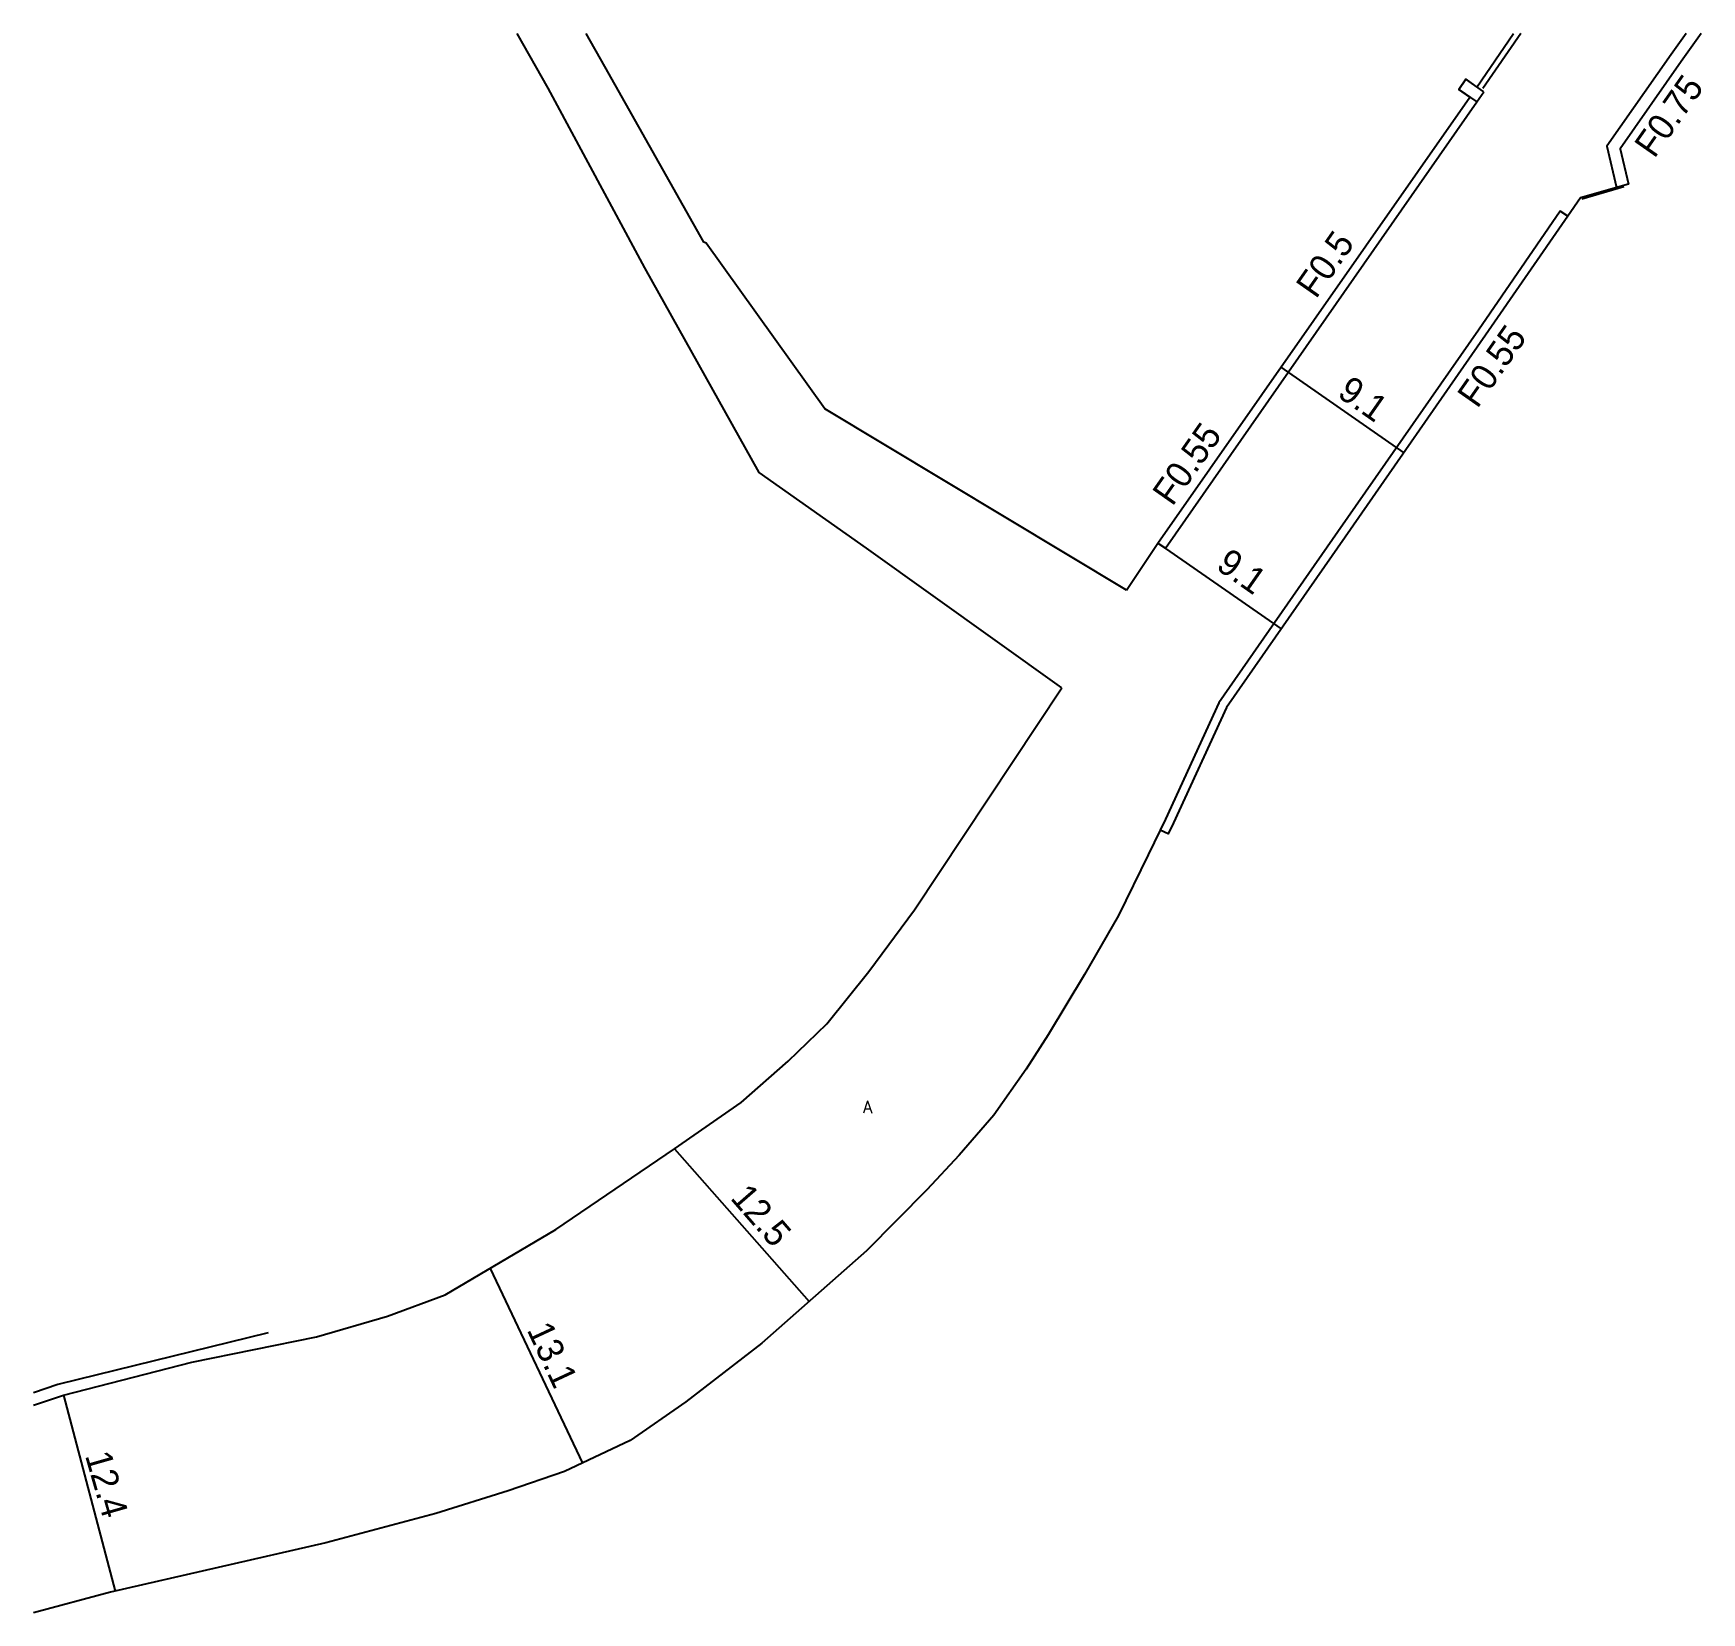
# Model space of a CAD drawing. Header units: metres. Extents: x -12000 to -9600, y -99000 to -96000.
# Drawn here: x -12000 to -11898.3, y -96696.2 to -96600 of the extents above; entities that cross this region are included whole.
import ezdxf

# ---------------------------------------------------------------- set-up
doc = ezdxf.new("R2010")
doc.units = ezdxf.units.M
doc.header["$LTSCALE"] = 2.5
for name, color, linetype in [('側溝・桝', 7, 'Continuous'), ('幅員', 7, 'Continuous'), ('歩道・分離帯・安全施設', 7, 'Continuous'), ('舗装', 7, 'Continuous'), ('道路', 7, 'Continuous')]:
    doc.layers.add(name, color=color, linetype=linetype)
doc.styles.get("Standard").update_dxf_attribs({"font": ''})
doc.styles.add('YOKO_DECO', font='txt.shx', dxfattribs={"bigfont": 'extfont.shx'})
doc.styles.get('Standard').set_extended_font_data('@MS PGothic')

msp = doc.modelspace()

# ---------------------------------------------------------------- texts
at = {"layer": '側溝・桝'}
for s, p in [('F0.75', (-11901.22, -96607.67)), ('F0.5', (-11921.84, -96616.23)), ('F0.55', (-11912.01, -96622.91)), ('F0.55', (-11930.59, -96628.87))]:
    msp.add_text(s, height=1.6, rotation=55, dxfattribs=at).set_placement(p)
at = {"layer": '幅員'}
for s, rotation, p in [('9.1', 325, (-11920.61, -96622.09)), ('9.1', 325, (-11928, -96632.6)), ('12.5', 311, (-11957.58, -96671)), ('13.1', 295, (-11969.95, -96679)), ('12.4', 286, (-11996.86, -96686.66))]:
    msp.add_text(s, height=1.6, rotation=rotation, dxfattribs=at).set_placement(p)
at = {"layer": '舗装', "style": 'YOKO_DECO'}
msp.add_text('A', height=0.75, dxfattribs=at).set_placement((-11949.45, -96665.79, 178.57))

# ---------------------------------------------------------------- linework, layer by layer
at = {"layer": '側溝・桝'}
for points in [[(-11899.29, -96600), (-11900.2, -96601.28), (-11904.12, -96606.87), (-11903.53, -96609.39)], [(-11931.47, -96631.06), (-11931.02, -96631.37), (-11912.04, -96604.17)], [(-11906.5, -96611.14), (-11906.95, -96610.84), (-11911.94, -96618.09), (-11920.5, -96630.38), (-11927.77, -96640.8), (-11931.02, -96647.88), (-11931.33, -96648.55)]]:
    msp.add_lwpolyline(points, dxfattribs=at)
msp.add_lwpolyline([(-11911.61, -96603.56), (-11912.7, -96602.8), (-11913.13, -96603.42), (-11912.04, -96604.17)], close=True, dxfattribs=at)
at = {"layer": '幅員'}
for points in [[(-11923.98, -96620.35), (-11916.49, -96625.56)], [(-11931.47, -96631.06), (-11923.97, -96636.29)], [(-11960.93, -96667.97), (-11952.73, -96677.28)], [(-11972.16, -96675.26), (-11966.54, -96687.12)], [(-11998.17, -96682.98), (-11995.02, -96694.92)]]:
    msp.add_lwpolyline(points, dxfattribs=at)
at = {"layer": '歩道・分離帯・安全施設'}
for points in [[(-11909.35, -96600), (-11911.68, -96603.36)], [(-11905.64, -96610.08), (-11903.09, -96609.34)], [(-11985.69, -96679.19), (-11998.5, -96682.33), (-12000, -96682.85)]]:
    msp.add_lwpolyline(points, dxfattribs=at)
at = {"layer": '道路'}
for points in [[(-11937.32, -96639.88), (-11949.24, -96631.37), (-11955.77, -96626.76), (-11962.74, -96614.28), (-11968.62, -96603.34), (-11970.51, -96600)], [(-11933.38, -96633.93), (-11951.77, -96622.89), (-11959.01, -96612.78), (-11959.14, -96612.72), (-11965.18, -96602.01), (-11966.32, -96600)], [(-11912.03, -96603.27), (-11909.8, -96600)], [(-11898.37, -96600), (-11899.59, -96601.71), (-11903.31, -96607.03), (-11902.8, -96609.19)], [(-11933.38, -96633.93), (-11931.47, -96631.06), (-11912.46, -96603.88), (-11913.13, -96603.42), (-11912.7, -96602.8), (-11912.03, -96603.27)], [(-11902.8, -96609.19), (-11905.73, -96610.02), (-11906.5, -96611.14), (-11911.5, -96618.4), (-11920.06, -96630.69), (-11927.3, -96641.07), (-11930.53, -96648.11), (-11930.84, -96648.77), (-11931.33, -96648.55), (-11932.07, -96650.06), (-11933.87, -96653.76), (-11935.95, -96657.34), (-11938.15, -96661.03), (-11939.51, -96663.11), (-11941.47, -96665.92), (-11943.59, -96668.36), (-11945.55, -96670.48), (-11949.23, -96674.19), (-11955.6, -96679.81), (-11960.24, -96683.39), (-11963.64, -96685.75), (-11967.64, -96687.64), (-11971.06, -96688.81), (-11975.48, -96690.2), (-11982.17, -96691.99), (-11995.29, -96694.99), (-12000, -96696.24)], [(-12000, -96683.6), (-11998.17, -96682.98), (-11990.34, -96680.98), (-11982.74, -96679.43), (-11978.41, -96678.17), (-11974.9, -96676.88), (-11968.17, -96672.89), (-11960.93, -96667.97), (-11956.86, -96665.14), (-11954.01, -96662.64), (-11951.64, -96660.36), (-11949.08, -96657.17), (-11946.3, -96653.41), (-11937.32, -96639.88)]]:
    msp.add_lwpolyline(points, dxfattribs=at)

msp.set_redraw_order([(e.dxf.handle, doc.entitydb.next_handle()) for e in msp.query("TEXT MTEXT ATTDEF DIMENSION ARC_DIMENSION")])  # texts and dimensions are drawn at this point

doc.saveas('drawing.dxf')
